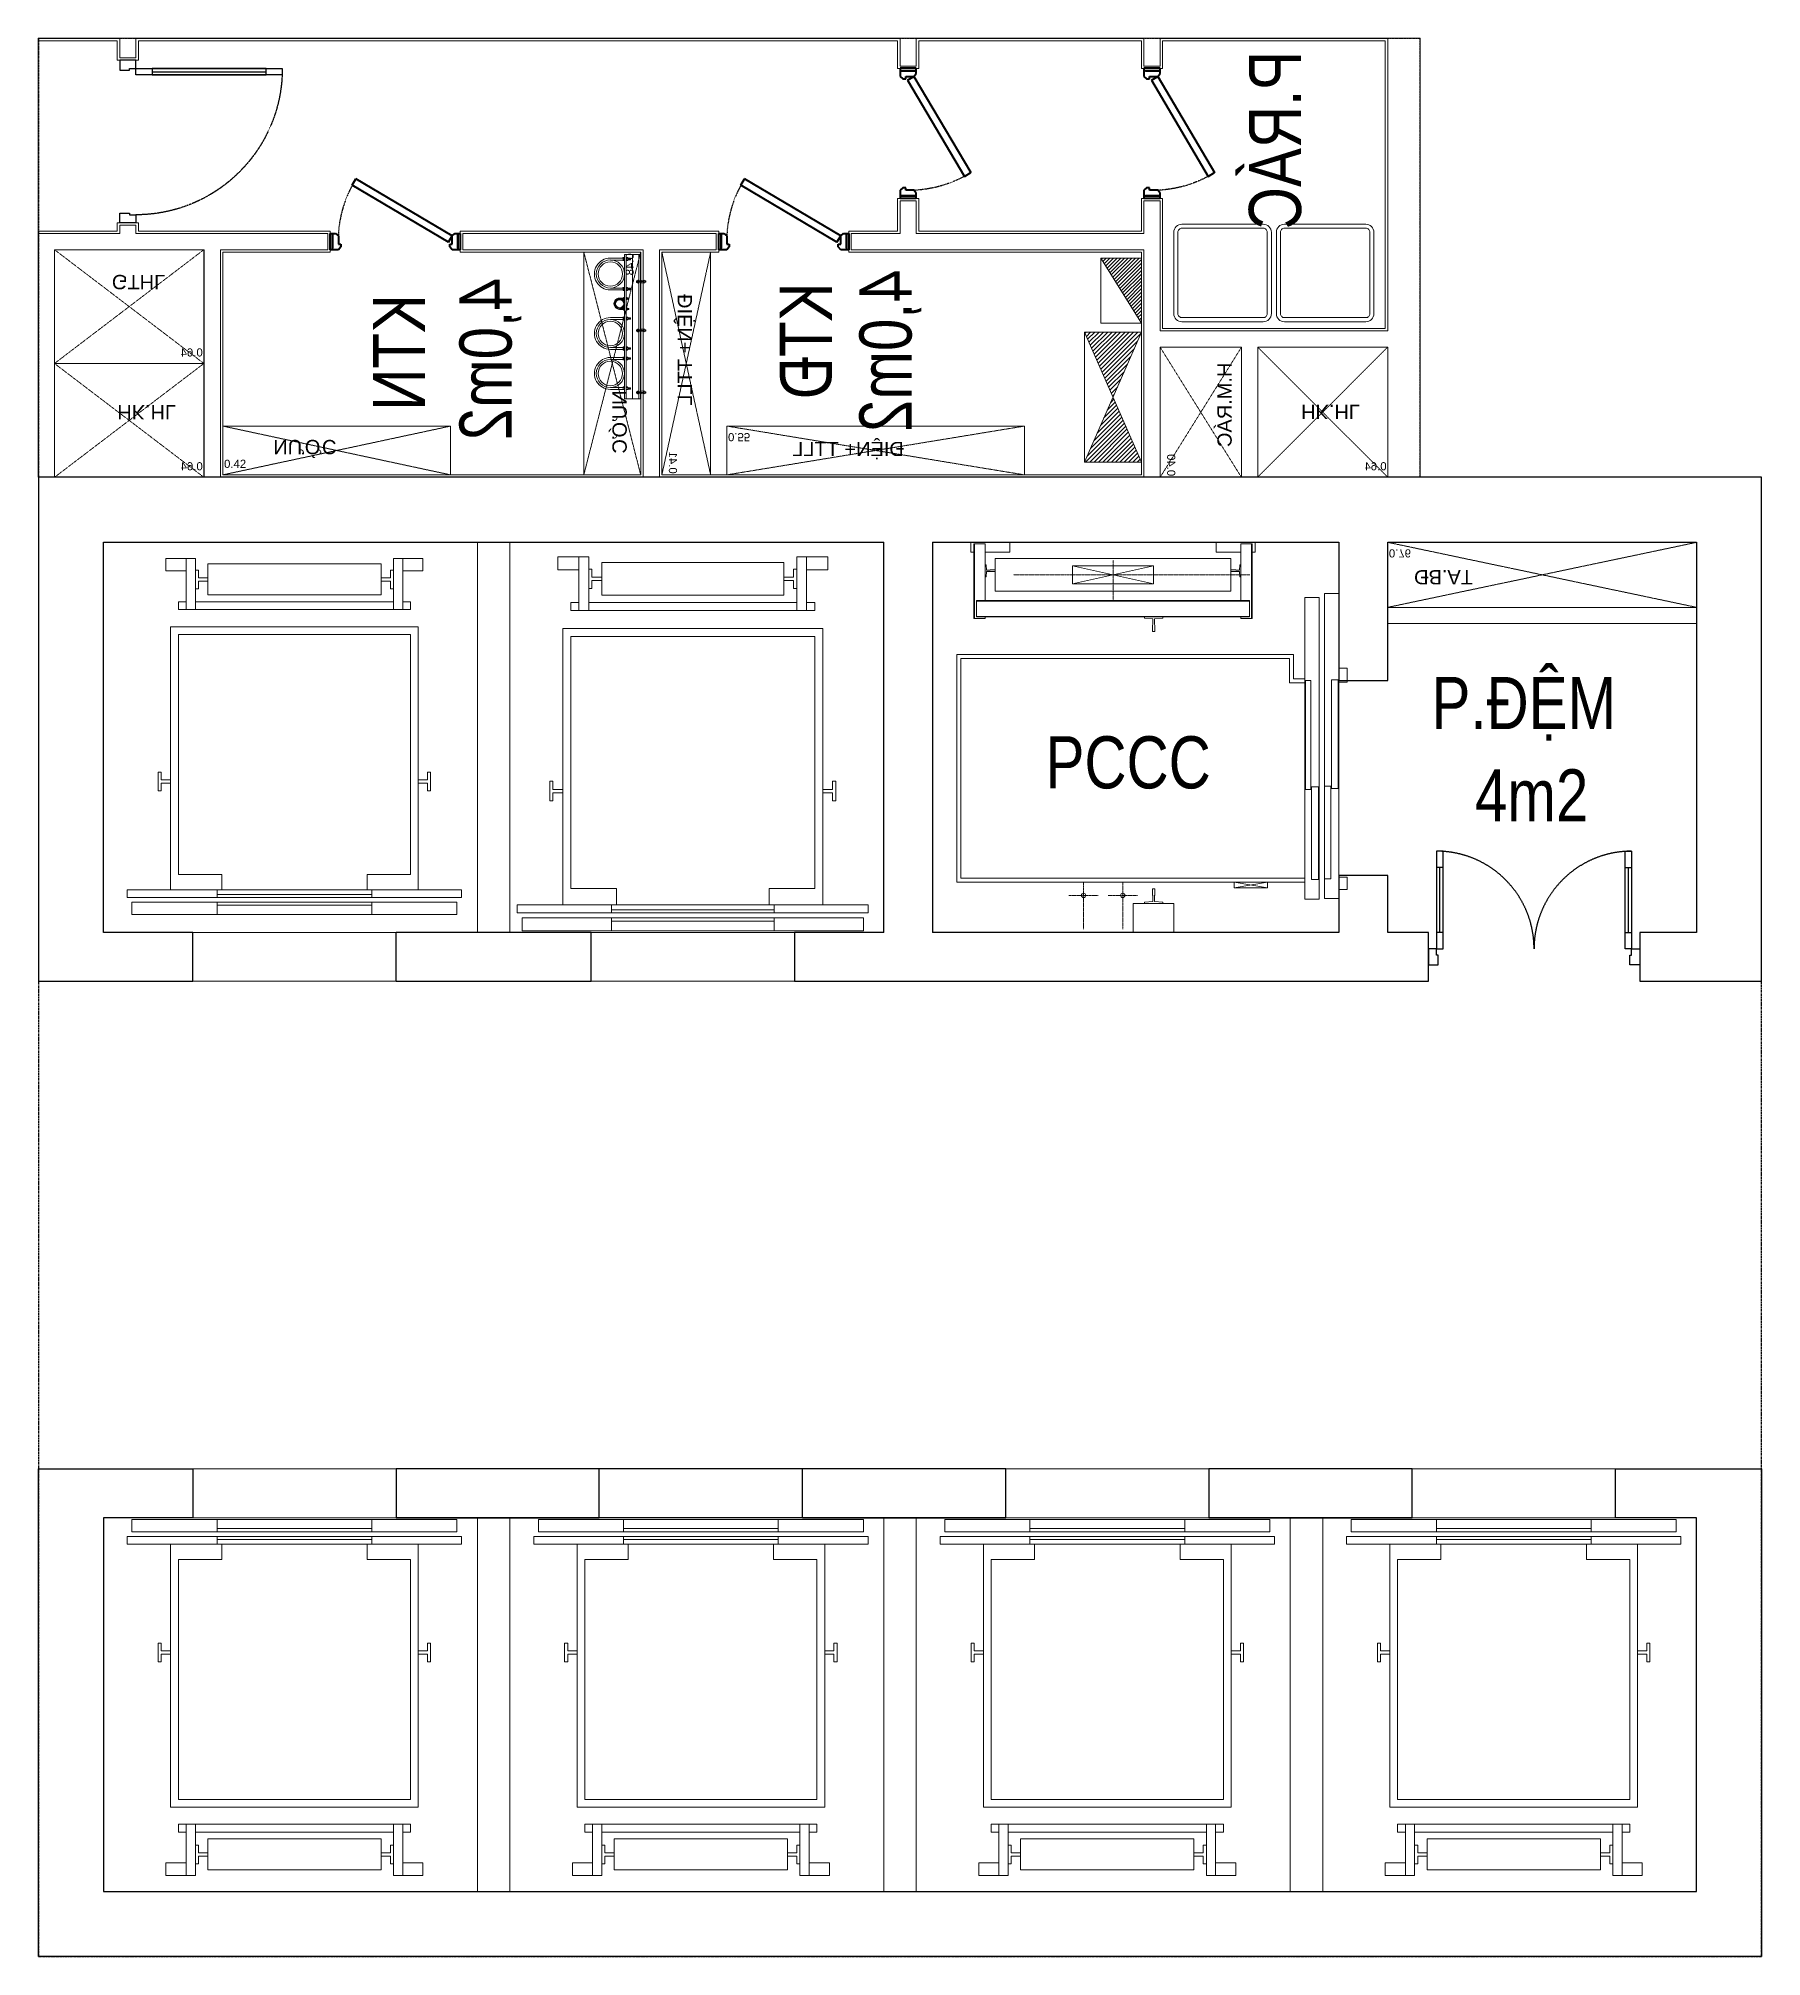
# Model space of a CAD drawing. Header units: millimetres. Extents: x 0 to 10600, y 0 to 11800.
import ezdxf
from ezdxf.enums import TextEntityAlignment as Align
from ezdxf.xclip import XClip

# ---------------------------------------------------------------- set-up
doc = ezdxf.new("R2010")
doc.units = ezdxf.units.MM
doc.header["$XCLIPFRAME"] = 2
for name, pattern in [('250602-MB CO CAU CĂN HO X1-3A-1$0$Xr_truc thang N3 tang dien hinh$0$T-Can ho$0$HIDDEN3', [0.2, 0.1, -0.1]), ('HIDDEN', [9.525, 6.35, -3.175]), ('HIDDEN3', [0.2, 0.1, -0.1]), ('Xr_truc thang N3 tang dien hinh$0$T-Can ho$0$HIDDEN3', [0.2, 0.1, -0.1]), ('XREF MB$0$HIDDEN', [0.375, 0.25, -0.125]), ('Xref Y2-Y4 ME$0$Xref MB Y2.Y4$0$Xr_truc thang N3 tang dien hinh$0$T-Can ho$0$HIDDEN3', [0.2, 0.1, -0.1]), ('Xref.Trục tầng 1$0$CENTER2', [1.125, 0.75, -0.125, 0.125, -0.125])]:
    doc.linetypes.add(name, pattern=pattern)
doc.layers.get('0').update_dxf_attribs({"color": 231})
for name, color, linetype in [('A-CONC', 2, 'Continuous'), ('A-DOOR', 142, 'Continuous'), ('MDI-BAO-TM', 3, 'HIDDEN')]:
    doc.layers.add(name, color=color, linetype=linetype)
for name, color, linetype, lineweight in [('A-FNSH', 253, 'Continuous', 9), ('A-HIDD', 45, 'HIDDEN', 9), ('A-LITE', 9, 'Continuous', 9), ('A-TEXT', 255, 'Continuous', 25), ('A-Truc', 10, 'Xref.Trục tầng 1$0$CENTER2', 9), ('A-WALL', 1, 'Continuous', 13)]:
    doc.layers.add(name, color=color, linetype=linetype, lineweight=lineweight)
doc.styles.add('250602-MB CO CAU CĂN HO X1-3A-1$0$Xr_truc thang N3 tang dien hinh$0$T-Can ho$0$Arial', font='arial.ttf')
doc.styles.add('MDI_Chu Thuong', font='arial.ttf', dxfattribs={"width": 0.8})
doc.styles.add('Xr_truc thang N3 tang dien hinh$0$T-Can ho$0$Arial', font='arial.ttf')
doc.styles.add('Xref Y2-Y4 ME$0$Xref MB Y2.Y4$0$Xr_truc thang N3 tang dien hinh$0$T-Can ho$0$Arial', font='arial.ttf')

# ---------------------------------------------------------------- blocks, each defined once
blk = doc.blocks.new('x_loithangmay')
for p, q in [((-160, 500), (-110, 500)), ((-130, -500), (-130, 500)), ((-80, 500), (0, 500)), ((-60, -500), (-60, 500)), ((-160, -500), (-110, -500)), ((-80, -500), (0, -500))]:
    blk.add_line(p, q)
at = {"flags": 128}
for points in [[(-110, -1080), (-160, -1080), (-160, 1080), (-110, 1080)], [(-80, 1050), (0, 1050), (0, -1050), (-80, -1050)], [(-2220, 830), (-2300, 830), (-2300, 700), (-2220, 700)], [(-850, 860), (-800, 860), (-800, 880), (-920, 880), (-920, 860), (-870, 860), (-870, 800), (-850, 800)], [(-1970, 750), (-2020, 750), (-2020, 700), (-1970, 700)], [(-1970, 640), (-2020, 640), (-2020, -640), (-1970, -640), (-1970, 640), (-2300, 640), (-2300, 700), (-1970, 700)], [(-2155, 620), (-2105, 620), (-2105, 640), (-2225, 640), (-2225, 620), (-2175, 620), (-2175, 560), (-2155, 560)], [(-2065, 560), (-2265, 560), (-2265, -560), (-2065, -560)], [(-2155, -620), (-2105, -620), (-2105, -640), (-2225, -640), (-2225, -620), (-2175, -620), (-2175, -560), (-2155, -560)], [(-1970, -700), (-2020, -700), (-2020, -750), (-1970, -750), (-1970, -700), (-2300, -700), (-2300, -640), (-1970, -640)], [(-2220, -700), (-2300, -700), (-2300, -830), (-2220, -830)], [(-850, -860), (-800, -860), (-800, -880), (-920, -880), (-920, -860), (-870, -860), (-870, -800), (-850, -800)]]:
    blk.add_lwpolyline(points, close=True, dxfattribs=at)
for points in [[(-160, -800), (-1860, -800), (-1860, 800), (-160, 800)], [(-160, -470), (-260, -470), (-260, -750), (-1810, -750), (-1810, 750), (-260, 750), (-260, 470), (-160, 470)]]:
    blk.add_lwpolyline(points, dxfattribs=at)
blk = doc.blocks.new('THANG TÀNG DH_dwg_MB DH 5T TC 180$0$2_thang maycuon$0$Z$W__23185-2265523-MẶT BẰNG TẦNG 08-11')
at = {"flags": 128}
blk.add_lwpolyline([(57, -89), (-57, -89), (-57, -81), (-4.75, -78), (-4.75, -41.25), (-8, -38), (-8, 0), (8, 0), (8, -38), (4.75, -41.25), (4.75, -78), (57, -81)], close=True, dxfattribs=at)
blk = doc.blocks.new('THANG TÀNG DH_dwg_tm1400x2100mb-2265527-MẶT BẰNG TẦNG 08-11')
for p, q in [((1812, 2080), (1817, 2080)), ((710, 1945), (1210, 1835))]:
    blk.add_line(p, q)
at = {"flags": 128}
for points in [[(325, 2090), (85, 2090), (85, 2030), (103, 2030), (85, 2030), (85, 2090), (325, 2090), (325, 2030), (173, 2030)], [(103, 2080), (108, 2080), (108, 1622), (103, 1622), (103, 2080), (108, 2080), (110, 2080), (118, 2080), (171, 2080), (173, 2080)], [(173, 1732), (173, 2080), (171, 2080), (118, 2080), (110, 2080), (108, 2080)], [(1747, 2030), (1595, 2030), (1595, 2090), (1835, 2090), (1835, 2030), (1817, 2030), (1835, 2030), (1835, 2090), (1595, 2090)], [(1812, 1622), (1817, 1622), (1817, 2080), (1812, 2080), (1810, 2080), (1802, 2080), (1810, 2080), (1812, 2080), (1812, 1622), (1810, 1622), (1802, 1622), (1749, 1622), (1747, 1622), (1747, 1632)], [(1747, 1732), (1747, 2080), (1802, 2080), (1747, 2080)], [(1210, 1945), (1210, 1835), (710, 1835), (710, 1945), (1210, 1945), (710, 1835)], [(120, 1729), (120, 1732), (1800, 1732), (1800, 1729)], [(1800, 1634), (1800, 1638), (1800, 1641), (1800, 1650), (1800, 1713), (1800, 1722), (1800, 1725), (1800, 1729), (120, 1729), (120, 1725), (120, 1722), (120, 1713), (120, 1650), (120, 1641), (120, 1638), (120, 1634)], [(2139, 1750), (2229, 1750), (2229, -105), (2140, -105), (2140, 1750)], [(108, 1622), (110, 1622), (118, 1622), (171, 1622), (173, 1622), (173, 1632)], [(2140, 0), (0, 0), (0, 1400), (2070, 1400), (2070, 1250), (2140, 1250)], [(2140, 25), (25, 25), (25, 1375), (2045, 1375), (2045, 1225), (2140, 1225)], [(2260, 590), (2300, 590), (2300, 20), (2260, 20)], [(2350, -25), (2350, -45), (2400, -45), (2400, 30), (2350, 30)], [(1705, -35), (1910, 0), (1910, -35), (1705, -35), (1705, 0), (1910, -35)], [(1085, -310), (1085, -132), (1335, -132), (1335, -310)]]:
    blk.add_lwpolyline(points, dxfattribs=at)
for points in [[(108, 2076), (108, 2075)], [(182, 1919), (180, 1952), (173, 1952), (173, 1878), (180, 1878), (182, 1911), (204, 1911), (205, 1910), (235, 1910), (235, 1920), (205, 1920), (204, 1919)], [(1685, 1790), (235, 1790), (235, 1990), (1685, 1990)], [(1738, 1919), (1740, 1952), (1747, 1952), (1747, 1878), (1740, 1878), (1738, 1911), (1716, 1911), (1715, 1910), (1685, 1910), (1685, 1920), (1715, 1920), (1716, 1919)], [(2350, 1775), (2350, -100), (2260, -100), (2260, 1775)], [(1800, 1632), (120, 1632), (120, 1634), (1800, 1634)], [(1153, 1632), (1267, 1632), (1267, 1624), (1215, 1620), (1215, 1584), (1218, 1580), (1218, 1542), (1202, 1542), (1202, 1580), (1205, 1584), (1205, 1620), (1153, 1624)], [(2400, 1315), (2400, 1230), (2350, 1230), (2350, 1315)], [(2145, 570), (2145, 1240), (2177, 1240), (2177, 570)], [(2345, 1245), (2345, 575), (2305, 575), (2305, 1245)], [(2224, 585), (2224, 15), (2182, 15), (2182, 585)]]:
    blk.add_lwpolyline(points, close=True, dxfattribs=at)
for centre in [(779, -82), (1020, -82)]:
    blk.add_circle(centre, 13)
at = {"layer": 'A-Truc'}
for p, q in [((347, 1890), (1801, 1890)), ((960, 1980), (960, 1730)), ((779, 0), (779, -290)), ((1020, 0), (1020, -290)), ((869, -82), (689, -82)), ((1110, -82), (930, -82))]:
    blk.add_line(p, q, dxfattribs=at)
at = {"zscale": -1}
blk.add_blockref('THANG TÀNG DH_dwg_MB DH 5T TC 180$0$2_thang maycuon$0$Z$W__23185-2265523-MẶT BẰNG TẦNG 08-11', (1210, -42), dxfattribs=at)
blk = doc.blocks.new('*U22')
blk.add_lwpolyline([(0, 0), (0, 400), (1900, 400), (1900, 0)], close=True)
at = {"linetype": 'Xr_truc thang N3 tang dien hinh$0$T-Can ho$0$HIDDEN3'}
for points in [[(0, 0), (1900, 400)], [(0, 400), (1900, 0)]]:
    blk.add_lwpolyline(points, dxfattribs=at)
at = {"style": 'Xr_truc thang N3 tang dien hinh$0$T-Can ho$0$Arial'}
blk.add_text('0.76', height=50, dxfattribs=at).set_placement((7, 43))
blk.add_attdef('--', text='', height=88, dxfattribs=at).set_placement((127, 190), align=Align.MIDDLE_CENTER)
blk = doc.blocks.new('*U20')
for p, q in [((-500, -90), (-500, -50)), ((-100, -70), (-500, -70)), ((-100, -90), (-100, -50)), ((-500, -1210), (-500, -1250)), ((-100, -1230), (-500, -1230)), ((-100, -1210), (-100, -1250))]:
    blk.add_line(p, q)
for points in [[(100, 0), (100, -60), (40, -60), (40, -50), (0, -50), (0, 0)], [(0, -50), (0, -90), (-600, -90), (-600, -50)], [(0, -1250), (0, -1210), (-600, -1210), (-600, -1250)], [(100, -1300), (100, -1240), (40, -1240), (40, -1250), (0, -1250), (0, -1300)]]:
    blk.add_lwpolyline(points, close=True)
at = {"linetype": 'HIDDEN', "ltscale": 1000}
for centre, start, end in [((0, -50), 180, 270), ((0, -1250), 90, 180)]:
    blk.add_arc(centre, 600, start, end, dxfattribs=at)
blk = doc.blocks.new('*U18')
blk.add_lwpolyline([(0, 0), (0, 700), (919, 700), (919, 0)], close=True)
at = {"linetype": 'Xr_truc thang N3 tang dien hinh$0$T-Can ho$0$HIDDEN3'}
for points in [[(0, 0), (919, 700)], [(0, 700), (919, 0)]]:
    blk.add_lwpolyline(points, dxfattribs=at)
at = {"style": 'Xr_truc thang N3 tang dien hinh$0$T-Can ho$0$Arial'}
blk.add_text('0.64', height=50, dxfattribs=at).set_placement((7, 43))
blk.add_attdef('--', text='', height=88, dxfattribs=at).set_placement((127, 190), align=Align.MIDDLE_CENTER)
blk = doc.blocks.new('*U16')
blk.add_lwpolyline([(0, 0), (0, 700), (919, 700), (919, 0)], close=True)
at = {"linetype": '250602-MB CO CAU CĂN HO X1-3A-1$0$Xr_truc thang N3 tang dien hinh$0$T-Can ho$0$HIDDEN3'}
for points in [[(0, 0), (919, 700)], [(0, 700), (919, 0)]]:
    blk.add_lwpolyline(points, dxfattribs=at)
at = {"style": '250602-MB CO CAU CĂN HO X1-3A-1$0$Xr_truc thang N3 tang dien hinh$0$T-Can ho$0$Arial'}
blk.add_text('0.64', height=50, dxfattribs=at).set_placement((7, 43))
blk.add_attdef('--', text='', height=88, dxfattribs=at).set_placement((127, 190), align=Align.MIDDLE_CENTER)
blk = doc.blocks.new('*U28')
blk.add_lwpolyline([(0, 0), (0, 350), (1370, 350), (1370, 0)], close=True)
at = {"linetype": 'Xref Y2-Y4 ME$0$Xref MB Y2.Y4$0$Xr_truc thang N3 tang dien hinh$0$T-Can ho$0$HIDDEN3'}
for points in [[(0, 0), (1370, 350)], [(0, 350), (1370, 0)]]:
    blk.add_lwpolyline(points, dxfattribs=at)
at = {"style": 'Xref Y2-Y4 ME$0$Xref MB Y2.Y4$0$Xr_truc thang N3 tang dien hinh$0$T-Can ho$0$Arial'}
blk.add_text('0.48', height=50, dxfattribs=at).set_placement((7, 43))
blk.add_attdef('--', text='', height=88, dxfattribs=at).set_placement((127, 190), align=Align.MIDDLE_CENTER)
blk = doc.blocks.new('THANG TÀNG DH duplex_dwg_DSDS-2265553-MẶT BẰNG TẦNG 21-23-25-27-29-31-33-35')
at = {"layer": 'A-FNSH', "color": 2}
for p, q in [((-149174703, -83067497), (-149174712, -83067497)), ((-149174670, -83068341), (-149174670, -83067453)), ((-149174665, -83067488), (-149174668, -83067488)), ((-149174665, -83067497), (-149174668, -83067497)), ((-149174663, -83067488), (-149174658, -83067488)), ((-149174656, -83067495), (-149174656, -83067489)), ((-149174631, -83068341), (-149174631, -83067453)), ((-149174618, -83067516), (-149174617, -83067512)), ((-149174617, -83067521), (-149174615, -83067512)), ((-149174616, -83067521), (-149174614, -83067512)), ((-149174615, -83067521), (-149174613, -83067512)), ((-149174614, -83067521), (-149174612, -83067512)), ((-149174613, -83067521), (-149174611, -83067512)), ((-149174612, -83067521), (-149174610, -83067512)), ((-149174611, -83067521), (-149174609, -83067512)), ((-149174610, -83067521), (-149174608, -83067512)), ((-149174609, -83067521), (-149174608, -83067512)), ((-149174608, -83067521), (-149174607, -83067512)), ((-149174607, -83067521), (-149174606, -83067512)), ((-149174606, -83067521), (-149174605, -83067512)), ((-149174606, -83067521), (-149174604, -83067512)), ((-149174605, -83067521), (-149174603, -83067512)), ((-149174604, -83067521), (-149174602, -83067512)), ((-149174603, -83067521), (-149174602, -83067515)), ((-149174600, -83067511), (-149174595, -83067511)), ((-149174593, -83068341), (-149174593, -83067453)), ((-149174495, -83067511), (-149174582, -83067511)), ((-149174574, -83067511), (-149174580, -83067511)), ((-149174602, -83067521), (-149174618, -83067521)), ((-149174602, -83067521), (-149174602, -83067520)), ((-149174600, -83067522), (-149174595, -83067522)), ((-149174600, -83067526), (-149174595, -83067526)), ((-149174595, -83067527), (-149174593, -83067527)), ((-149174495, -83067522), (-149174582, -83067522)), ((-149174580, -83067527), (-149174582, -83067527)), ((-149174574, -83067522), (-149174580, -83067522)), ((-149174574, -83067526), (-149174580, -83067526)), ((-149174618, -83067701), (-149174617, -83067696)), ((-149174602, -83067706), (-149174618, -83067706)), ((-149174617, -83067706), (-149174615, -83067696)), ((-149174616, -83067706), (-149174614, -83067696)), ((-149174615, -83067706), (-149174613, -83067696)), ((-149174614, -83067706), (-149174612, -83067696)), ((-149174613, -83067706), (-149174611, -83067696)), ((-149174612, -83067706), (-149174610, -83067696)), ((-149174611, -83067706), (-149174609, -83067696)), ((-149174610, -83067706), (-149174608, -83067696)), ((-149174609, -83067706), (-149174608, -83067696)), ((-149174608, -83067706), (-149174607, -83067696)), ((-149174607, -83067706), (-149174606, -83067696)), ((-149174606, -83067706), (-149174605, -83067696)), ((-149174606, -83067706), (-149174604, -83067696)), ((-149174605, -83067706), (-149174603, -83067696)), ((-149174604, -83067706), (-149174602, -83067696)), ((-149174603, -83067706), (-149174602, -83067700)), ((-149174602, -83067706), (-149174602, -83067705)), ((-149174600, -83067692), (-149174595, -83067692)), ((-149174600, -83067696), (-149174595, -83067696)), ((-149174600, -83067707), (-149174595, -83067707)), ((-149174600, -83067710), (-149174595, -83067710)), ((-149174495, -83067695), (-149174582, -83067695)), ((-149174495, -83067707), (-149174582, -83067707)), ((-149174574, -83067692), (-149174580, -83067692)), ((-149174574, -83067696), (-149174580, -83067696)), ((-149174574, -83067707), (-149174580, -83067707)), ((-149174574, -83067710), (-149174580, -83067710)), ((-149174665, -83067869), (-149174668, -83067869)), ((-149174663, -83067869), (-149174658, -83067869)), ((-149174618, -83067762), (-149174617, -83067758)), ((-149174602, -83067767), (-149174618, -83067767)), ((-149174617, -83067767), (-149174615, -83067758)), ((-149174616, -83067767), (-149174614, -83067758)), ((-149174615, -83067767), (-149174613, -83067758)), ((-149174614, -83067767), (-149174612, -83067758)), ((-149174613, -83067767), (-149174611, -83067758)), ((-149174612, -83067767), (-149174610, -83067758)), ((-149174611, -83067767), (-149174609, -83067758)), ((-149174610, -83067767), (-149174608, -83067758)), ((-149174609, -83067767), (-149174608, -83067758)), ((-149174608, -83067767), (-149174607, -83067758)), ((-149174607, -83067767), (-149174606, -83067758)), ((-149174606, -83067767), (-149174605, -83067758)), ((-149174606, -83067767), (-149174604, -83067758)), ((-149174605, -83067767), (-149174603, -83067758)), ((-149174604, -83067767), (-149174602, -83067758)), ((-149174603, -83067767), (-149174602, -83067762)), ((-149174602, -83067767), (-149174602, -83067767)), ((-149174600, -83067753), (-149174595, -83067753)), ((-149174600, -83067757), (-149174595, -83067757)), ((-149174600, -83067768), (-149174595, -83067768)), ((-149174600, -83067772), (-149174595, -83067772)), ((-149174495, -83067757), (-149174582, -83067757)), ((-149174495, -83067768), (-149174582, -83067768)), ((-149174574, -83067753), (-149174580, -83067753)), ((-149174574, -83067757), (-149174580, -83067757)), ((-149174574, -83067768), (-149174580, -83067768)), ((-149174574, -83067772), (-149174580, -83067772)), ((-149174703, -83067878), (-149174712, -83067878)), ((-149174665, -83067878), (-149174668, -83067878)), ((-149174656, -83067877), (-149174656, -83067871)), ((-149174618, -83067947), (-149174617, -83067943)), ((-149174602, -83067952), (-149174618, -83067952)), ((-149174617, -83067952), (-149174615, -83067943)), ((-149174616, -83067952), (-149174614, -83067943)), ((-149174615, -83067952), (-149174613, -83067943)), ((-149174614, -83067952), (-149174612, -83067943)), ((-149174613, -83067952), (-149174611, -83067943)), ((-149174612, -83067952), (-149174610, -83067943)), ((-149174611, -83067952), (-149174609, -83067943)), ((-149174610, -83067952), (-149174608, -83067943)), ((-149174609, -83067952), (-149174608, -83067943)), ((-149174608, -83067952), (-149174607, -83067943)), ((-149174607, -83067952), (-149174606, -83067943)), ((-149174606, -83067952), (-149174605, -83067943)), ((-149174606, -83067952), (-149174604, -83067943)), ((-149174605, -83067952), (-149174603, -83067943)), ((-149174604, -83067952), (-149174602, -83067943)), ((-149174603, -83067952), (-149174602, -83067946)), ((-149174602, -83067952), (-149174602, -83067951)), ((-149174600, -83067938), (-149174595, -83067938)), ((-149174600, -83067942), (-149174595, -83067942)), ((-149174600, -83067953), (-149174595, -83067953)), ((-149174600, -83067956), (-149174595, -83067956)), ((-149174495, -83067941), (-149174582, -83067941)), ((-149174495, -83067953), (-149174582, -83067953)), ((-149174574, -83067938), (-149174580, -83067938)), ((-149174574, -83067942), (-149174580, -83067942)), ((-149174574, -83067953), (-149174580, -83067953)), ((-149174574, -83067956), (-149174580, -83067956)), ((-149174599, -83068002), (-149174609, -83068002)), ((-149174609, -83068002), (-149174608, -83068008)), ((-149174609, -83068006), (-149174609, -83068008)), ((-149174599, -83068067), (-149174609, -83068067)), ((-149174609, -83068067), (-149174608, -83068073)), ((-149174609, -83068071), (-149174609, -83068073)), ((-149174608, -83068002), (-149174607, -83068008)), ((-149174608, -83068002), (-149174606, -83068008)), ((-149174608, -83068067), (-149174607, -83068073)), ((-149174608, -83068067), (-149174606, -83068073)), ((-149174607, -83068002), (-149174606, -83068008)), ((-149174607, -83068067), (-149174606, -83068073)), ((-149174606, -83068002), (-149174605, -83068008)), ((-149174606, -83068002), (-149174605, -83068008)), ((-149174606, -83068067), (-149174605, -83068073)), ((-149174606, -83068067), (-149174605, -83068073)), ((-149174605, -83068002), (-149174604, -83068008)), ((-149174605, -83068002), (-149174603, -83068008)), ((-149174605, -83068067), (-149174604, -83068073)), ((-149174605, -83068067), (-149174603, -83068073)), ((-149174604, -83068002), (-149174603, -83068008)), ((-149174604, -83068067), (-149174603, -83068073)), ((-149174603, -83068002), (-149174602, -83068008)), ((-149174603, -83068002), (-149174602, -83068008)), ((-149174603, -83068067), (-149174602, -83068073)), ((-149174603, -83068067), (-149174602, -83068073)), ((-149174602, -83068002), (-149174601, -83068008)), ((-149174602, -83068067), (-149174601, -83068073)), ((-149174601, -83068002), (-149174600, -83068008)), ((-149174601, -83068002), (-149174600, -83068008)), ((-149174601, -83068067), (-149174600, -83068073)), ((-149174601, -83068067), (-149174600, -83068073)), ((-149174600, -83068002), (-149174599, -83068008)), ((-149174600, -83068002), (-149174599, -83068006)), ((-149174600, -83068067), (-149174599, -83068073)), ((-149174600, -83068067), (-149174599, -83068071)), ((-149174599, -83068002), (-149174599, -83068003)), ((-149174599, -83068067), (-149174599, -83068068)), ((-149174598, -83067999), (-149174594, -83067999)), ((-149174598, -83068002), (-149174594, -83068002)), ((-149174598, -83068009), (-149174594, -83068009)), ((-149174598, -83068012), (-149174594, -83068012)), ((-149174598, -83068064), (-149174594, -83068064)), ((-149174598, -83068067), (-149174594, -83068067)), ((-149174598, -83068074), (-149174594, -83068074)), ((-149174598, -83068077), (-149174594, -83068077)), ((-149174577, -83067999), (-149174580, -83067999)), ((-149174577, -83068002), (-149174580, -83068002)), ((-149174577, -83068009), (-149174580, -83068009)), ((-149174577, -83068012), (-149174580, -83068012)), ((-149174577, -83068064), (-149174580, -83068064)), ((-149174577, -83068067), (-149174580, -83068067)), ((-149174577, -83068074), (-149174580, -83068074)), ((-149174577, -83068077), (-149174580, -83068077)), ((-149174703, -83068178), (-149174712, -83068178)), ((-149174665, -83068169), (-149174668, -83068169)), ((-149174665, -83068178), (-149174668, -83068178)), ((-149174656, -83068177), (-149174656, -83068171)), ((-149174602, -83068124), (-149174618, -83068124)), ((-149174618, -83068129), (-149174617, -83068133)), ((-149174617, -83068124), (-149174615, -83068133)), ((-149174616, -83068124), (-149174614, -83068133)), ((-149174615, -83068124), (-149174613, -83068133)), ((-149174614, -83068124), (-149174612, -83068133)), ((-149174613, -83068124), (-149174611, -83068133)), ((-149174612, -83068124), (-149174610, -83068133)), ((-149174611, -83068124), (-149174609, -83068133)), ((-149174610, -83068124), (-149174608, -83068133)), ((-149174609, -83068124), (-149174608, -83068133)), ((-149174608, -83068124), (-149174607, -83068133)), ((-149174607, -83068124), (-149174606, -83068133)), ((-149174606, -83068124), (-149174605, -83068133)), ((-149174606, -83068124), (-149174604, -83068133)), ((-149174605, -83068124), (-149174603, -83068133)), ((-149174604, -83068124), (-149174602, -83068133)), ((-149174603, -83068124), (-149174602, -83068130)), ((-149174602, -83068124), (-149174602, -83068125)), ((-149174600, -83068119), (-149174595, -83068119)), ((-149174600, -83068123), (-149174595, -83068123)), ((-149174600, -83068134), (-149174595, -83068134)), ((-149174600, -83068138), (-149174595, -83068138)), ((-149174495, -83068123), (-149174582, -83068123)), ((-149174495, -83068134), (-149174582, -83068134)), ((-149174574, -83068119), (-149174580, -83068119)), ((-149174574, -83068123), (-149174580, -83068123)), ((-149174574, -83068134), (-149174580, -83068134)), ((-149174574, -83068138), (-149174580, -83068138)), ((-149174602, -83068308), (-149174618, -83068308)), ((-149174618, -83068313), (-149174617, -83068318)), ((-149174617, -83068308), (-149174615, -83068318)), ((-149174616, -83068308), (-149174614, -83068318)), ((-149174615, -83068308), (-149174613, -83068318)), ((-149174614, -83068308), (-149174612, -83068318)), ((-149174613, -83068308), (-149174611, -83068318)), ((-149174612, -83068308), (-149174610, -83068318)), ((-149174611, -83068308), (-149174609, -83068318)), ((-149174610, -83068308), (-149174608, -83068318)), ((-149174609, -83068308), (-149174608, -83068318)), ((-149174608, -83068308), (-149174607, -83068318)), ((-149174607, -83068308), (-149174606, -83068318)), ((-149174606, -83068308), (-149174605, -83068318)), ((-149174606, -83068308), (-149174604, -83068318)), ((-149174605, -83068308), (-149174603, -83068318)), ((-149174604, -83068308), (-149174602, -83068318)), ((-149174603, -83068308), (-149174602, -83068314)), ((-149174602, -83068308), (-149174602, -83068309)), ((-149174600, -83068304), (-149174595, -83068304)), ((-149174600, -83068307), (-149174595, -83068307)), ((-149174600, -83068319), (-149174595, -83068319)), ((-149174600, -83068322), (-149174595, -83068322)), ((-149174495, -83068307), (-149174582, -83068307)), ((-149174495, -83068319), (-149174582, -83068319)), ((-149174574, -83068304), (-149174580, -83068304)), ((-149174574, -83068307), (-149174580, -83068307)), ((-149174574, -83068319), (-149174580, -83068319)), ((-149174574, -83068322), (-149174580, -83068322))]:
    blk.add_line(p, q, dxfattribs=at)
at = {"layer": 'A-FNSH', "color": 50}
for p, q in [((-149174552, -83068003), (-149174582, -83068003)), ((-149174552, -83068008), (-149174582, -83068008)), ((-149174552, -83068068), (-149174576, -83068068)), ((-149174552, -83068073), (-149174576, -83068073))]:
    blk.add_line(p, q, dxfattribs=at)
at = {"layer": 'A-FNSH', "color": 2, "flags": 128}
for points in [[(-149174703, -83067488), (-149174712, -83067488), (-149174712, -83067497), (-149174714, -83067495), (-149174714, -83067489), (-149174712, -83067488)], [(-149174670, -83067498), (-149174703, -83067502), (-149174703, -83067495), (-149174670, -83067492), (-149174703, -83067490), (-149174703, -83067483), (-149174670, -83067487)], [(-149174670, -83067503), (-149174670, -83067481), (-149174668, -83067481), (-149174668, -83067503), (-149174670, -83067503)], [(-149174668, -83067501), (-149174664, -83067501), (-149174663, -83067499), (-149174663, -83067485), (-149174664, -83067484), (-149174668, -83067484)], [(-149174663, -83067497), (-149174658, -83067497), (-149174658, -83067488), (-149174656, -83067489), (-149174663, -83067489)], [(-149174658, -83067497), (-149174656, -83067495), (-149174663, -83067495)], [(-149174602, -83067512), (-149174618, -83067512), (-149174618, -83067521), (-149174616, -83067512)], [(-149174602, -83067509), (-149174602, -83067510), (-149174602, -83067523), (-149174602, -83067524)], [(-149174573, -83067509), (-149174573, -83067510), (-149174573, -83067523), (-149174573, -83067524)], [(-149174602, -83067696), (-149174618, -83067696), (-149174618, -83067706), (-149174616, -83067696)], [(-149174602, -83067693), (-149174602, -83067694), (-149174602, -83067708), (-149174602, -83067709)], [(-149174595, -83067691), (-149174595, -83067711), (-149174593, -83067711), (-149174593, -83067691), (-149174595, -83067691)], [(-149174580, -83067691), (-149174580, -83067711), (-149174582, -83067711), (-149174582, -83067691), (-149174580, -83067691)], [(-149174573, -83067693), (-149174573, -83067694), (-149174573, -83067708), (-149174573, -83067709)], [(-149174703, -83067870), (-149174712, -83067870), (-149174712, -83067878), (-149174714, -83067877), (-149174714, -83067871), (-149174712, -83067870)], [(-149174670, -83067879), (-149174703, -83067883), (-149174703, -83067877), (-149174670, -83067874), (-149174703, -83067871), (-149174703, -83067865), (-149174670, -83067868)], [(-149174670, -83067884), (-149174670, -83067863), (-149174668, -83067863), (-149174668, -83067884), (-149174670, -83067884)], [(-149174668, -83067882), (-149174664, -83067882), (-149174663, -83067881), (-149174663, -83067867), (-149174664, -83067865), (-149174668, -83067865)], [(-149174663, -83067878), (-149174658, -83067878), (-149174658, -83067869), (-149174656, -83067871), (-149174663, -83067871)], [(-149174602, -83067758), (-149174618, -83067758), (-149174618, -83067767), (-149174616, -83067758)], [(-149174602, -83067755), (-149174602, -83067756), (-149174602, -83067770), (-149174602, -83067770)], [(-149174595, -83067752), (-149174595, -83067773), (-149174593, -83067773), (-149174593, -83067752), (-149174595, -83067752)], [(-149174580, -83067752), (-149174580, -83067773), (-149174582, -83067773), (-149174582, -83067752), (-149174580, -83067752)], [(-149174573, -83067755), (-149174573, -83067756), (-149174573, -83067770), (-149174573, -83067770)], [(-149174658, -83067878), (-149174656, -83067877), (-149174663, -83067877)], [(-149174602, -83067943), (-149174618, -83067943), (-149174618, -83067952), (-149174616, -83067943)], [(-149174602, -83067939), (-149174602, -83067940), (-149174602, -83067954), (-149174602, -83067955)], [(-149174595, -83067937), (-149174595, -83067958), (-149174593, -83067958), (-149174593, -83067937), (-149174595, -83067937)], [(-149174580, -83067937), (-149174580, -83067958), (-149174582, -83067958), (-149174582, -83067937), (-149174580, -83067937)], [(-149174573, -83067939), (-149174573, -83067940), (-149174573, -83067954), (-149174573, -83067955)], [(-149174599, -83068008), (-149174609, -83068008), (-149174609, -83068002), (-149174608, -83068008)], [(-149174599, -83068073), (-149174609, -83068073), (-149174609, -83068067), (-149174608, -83068073)], [(-149174599, -83068011), (-149174599, -83068010), (-149174599, -83068001), (-149174599, -83068000)], [(-149174599, -83068076), (-149174599, -83068075), (-149174599, -83068066), (-149174599, -83068065)], [(-149174594, -83068012), (-149174594, -83067999), (-149174593, -83067999), (-149174593, -83068012), (-149174594, -83068012)], [(-149174594, -83068077), (-149174594, -83068064), (-149174593, -83068064), (-149174593, -83068077), (-149174594, -83068077)], [(-149174580, -83068012), (-149174580, -83067999), (-149174582, -83067999), (-149174582, -83068012), (-149174580, -83068012)], [(-149174580, -83068077), (-149174580, -83068064), (-149174582, -83068064), (-149174582, -83068077), (-149174580, -83068077)], [(-149174576, -83068011), (-149174576, -83068010), (-149174576, -83068001), (-149174576, -83068000)], [(-149174576, -83068076), (-149174576, -83068075), (-149174576, -83068066), (-149174576, -83068065)], [(-149174703, -83068170), (-149174712, -83068170), (-149174712, -83068178), (-149174714, -83068177), (-149174714, -83068171), (-149174712, -83068170)], [(-149174670, -83068179), (-149174703, -83068183), (-149174703, -83068177), (-149174670, -83068174), (-149174703, -83068171), (-149174703, -83068165), (-149174670, -83068168)], [(-149174670, -83068184), (-149174670, -83068163), (-149174668, -83068163), (-149174668, -83068184), (-149174670, -83068184)], [(-149174668, -83068182), (-149174664, -83068182), (-149174663, -83068181), (-149174663, -83068167), (-149174664, -83068165), (-149174668, -83068165)], [(-149174663, -83068178), (-149174658, -83068178), (-149174658, -83068169)], [(-149174663, -83068169), (-149174658, -83068169), (-149174656, -83068171), (-149174663, -83068171)], [(-149174658, -83068178), (-149174656, -83068177), (-149174663, -83068177)], [(-149174602, -83068133), (-149174618, -83068133), (-149174618, -83068124), (-149174616, -83068133)], [(-149174602, -83068136), (-149174602, -83068135), (-149174602, -83068121), (-149174602, -83068121)], [(-149174595, -83068139), (-149174595, -83068118), (-149174593, -83068118), (-149174593, -83068139), (-149174595, -83068139)], [(-149174580, -83068139), (-149174580, -83068118), (-149174582, -83068118), (-149174582, -83068139), (-149174580, -83068139)], [(-149174573, -83068136), (-149174573, -83068135), (-149174573, -83068121), (-149174573, -83068121)], [(-149174602, -83068318), (-149174618, -83068318), (-149174618, -83068308), (-149174616, -83068318)], [(-149174602, -83068321), (-149174602, -83068320), (-149174602, -83068306), (-149174602, -83068305)], [(-149174595, -83068323), (-149174595, -83068303), (-149174593, -83068303), (-149174593, -83068323), (-149174595, -83068323)], [(-149174580, -83068323), (-149174580, -83068303), (-149174582, -83068303), (-149174582, -83068323), (-149174580, -83068323)], [(-149174573, -83068321), (-149174573, -83068320), (-149174573, -83068306), (-149174573, -83068305)]]:
    blk.add_lwpolyline(points, dxfattribs=at)
blk.add_lwpolyline([(-149174681, -83067453), (-149174582, -83067453), (-149174582, -83068341), (-149174681, -83068341)], close=True, dxfattribs=at)
at = {"layer": 'A-FNSH', "color": 50}
for centre, radius in [((-149174495, -83067609), 75), ((-149174495, -83067855), 75), ((-149174552, -83068038), 30), ((-149174552, -83068038), 25), ((-149174495, -83068221), 75)]:
    blk.add_circle(centre, radius, dxfattribs=at)
at = {"layer": 'A-FNSH', "color": 2}
for centre, radius, start, end in [((-149174600, -83067510), 1.38, 179.9998, 269.9998), ((-149174600, -83067694), 1.38, 179.9998, 269.9998), ((-149174574, -83067693), 1.38, 359.9998, 89.9998), ((-149174574, -83067705), 1.38, 269.9998, 359.9998), ((-149174574, -83067755), 1.38, 359.9998, 89.9998), ((-149174574, -83067767), 1.38, 269.9998, 359.9998), ((-149174574, -83067770), 1.38, 359.9998, 89.9998), ((-149174600, -83067955), 1.38, 179.9998, 269.9998), ((-149174577, -83068001), 0.923, 270.0002, 0.0002), ((-149174574, -83068121), 1.38, 0.0002, 90.0002), ((-149174574, -83068133), 1.38, 270.0002, 0.0002), ((-149174600, -83068309), 1.38, 90.0002, 180.0002), ((-149174574, -83068309), 1.38, 0.0002, 90.0002), ((-149174574, -83068317), 1.38, 270.0002, 0.0002), ((-149174574, -83068321), 1.38, 270.0002, 0.0002)]:
    blk.add_arc(centre, radius, start, end, dxfattribs=at)
at = {"layer": 'A-FNSH', "color": 50}
blk.add_arc((-149174552, -83068038), 35, 269.9994, 90.0016, dxfattribs=at)
at = {"layer": 'A-FNSH', "color": 2}
for centre, major_axis, start_param, end_param in [((-149174665, -83067486), (0.27, 2.19), 3.484072, 6.183035), ((-149174669, -83067492), (-0.08, 6.23), 3.939182, 5.461207), ((-149174665, -83067499), (-0.06, 2.2), 3.334822, 6.033786), ((-149174600, -83067512), (0, 1.38), 6.283183, 7.85398), ((-149174574, -83067510), (0.979, 0.979), 3.926989, 5.497785), ((-149174574, -83067512), (0, 1.38), 4.712387, 6.283183), ((-149174495, -83067609), (-0.2, 98.1), 3.137133, 6.281271), ((-149174600, -83067521), (0.53, 1.28), 1.963493, 3.53429), ((-149174600, -83067523), (-1.38, 0), 4.712387, 6.283183), ((-149174600, -83067524), (-1.38, 0), 6.283183, 7.85398), ((-149174574, -83067521), (0, 1.38), 3.141591, 4.712387), ((-149174574, -83067523), (0, 1.38), 4.712387, 6.283183), ((-149174574, -83067524), (0.979, 0.979), 3.926989, 5.497785), ((-149174600, -83067693), (0, 1.38), 6.283183, 7.85398), ((-149174600, -83067697), (-1.38, 0), 4.712387, 6.283183), ((-149174600, -83067705), (-1.38, 0), 6.283183, 7.85398), ((-149174600, -83067708), (-1.38, 0), 4.712387, 6.283183), ((-149174600, -83067709), (0, 1.38), 1.570794, 3.141591), ((-149174574, -83067694), (0, 1.38), 3.141591, 4.712387), ((-149174574, -83067697), (0.53, 1.28), 5.105086, 6.675882), ((-149174574, -83067708), (0.979, 0.979), 5.497785, 7.068581), ((-149174574, -83067709), (0, 1.38), 3.141591, 4.712387), ((-149174665, -83067867), (0.61, 2.11), 3.644947, 6.343911), ((-149174669, -83067874), (-0.08, 6.23), 3.939182, 5.461207), ((-149174600, -83067755), (0.979, 0.979), 0.785396, 2.356192), ((-149174600, -83067756), (0, 1.38), 1.570794, 3.141591), ((-149174600, -83067758), (0, 1.38), 6.283183, 7.85398), ((-149174600, -83067767), (-1.38, 0), 6.283183, 7.85398), ((-149174600, -83067770), (0, 1.38), 6.283183, 7.85398), ((-149174600, -83067770), (0.53, 1.28), 1.963493, 3.53429), ((-149174574, -83067756), (0, 1.38), 3.141591, 4.712387), ((-149174574, -83067758), (0.53, 1.28), 5.105086, 6.675882), ((-149174574, -83067770), (0, 1.38), 3.141591, 4.712387), ((-149174495, -83067855), (-0.5, 98.1), 3.133989, 6.278127), ((-149174665, -83067880), (-0.06, 2.2), 3.334822, 6.033786), ((-149174600, -83067939), (0, 1.38), 6.283183, 7.85398), ((-149174600, -83067940), (0, 1.38), 1.570794, 3.141591), ((-149174600, -83067943), (-1.38, 0), 4.712387, 6.283183), ((-149174600, -83067951), (-1.38, 0), 6.283183, 7.85398), ((-149174600, -83067954), (0, 1.38), 6.283183, 7.85398), ((-149174574, -83067939), (0, 1.38), 4.712387, 6.283183), ((-149174574, -83067940), (0, 1.38), 3.141591, 4.712387), ((-149174574, -83067943), (0, 1.38), 4.712387, 6.283183), ((-149174574, -83067951), (0, 1.38), 3.141591, 4.712387), ((-149174574, -83067954), (0, 1.38), 4.712387, 6.283183), ((-149174574, -83067955), (0, 1.38), 3.141591, 4.712387), ((-149174598, -83068000), (-0.853, 0.353), 5.10509, 6.675886), ((-149174598, -83068001), (-0.853, 0.353), 0.392701, 1.963497), ((-149174598, -83068003), (0.653, 0.653), 0.7854, 2.356196), ((-149174598, -83068008), (0.853, 0.353), 2.748896, 4.319692), ((-149174598, -83068010), (0.353, 0.853), 0.392701, 1.963497), ((-149174598, -83068011), (0.814, 0.436), 2.650198, 4.220994), ((-149174598, -83068065), (-0.853, 0.353), 5.10509, 6.675886), ((-149174598, -83068066), (-0.853, 0.353), 0.392701, 1.963497), ((-149174598, -83068068), (0, 0.923), 0.000002, 1.570798), ((-149174598, -83068073), (0.653, 0.653), 2.356196, 3.926993), ((-149174598, -83068075), (0.353, 0.853), 0.392701, 1.963497), ((-149174598, -83068076), (0.785, 0.485), 2.58802, 4.158817), ((-149174577, -83068000), (0.485, 0.785), 5.265965, 6.836762), ((-149174577, -83068003), (-0.353, 0.853), 4.319692, 5.890488), ((-149174577, -83068008), (0.353, 0.853), 3.534294, 5.10509), ((-149174577, -83068010), (0.568, 0.728), 5.3753, 6.946096), ((-149174577, -83068011), (0.653, 0.653), 3.926993, 5.497789), ((-149174577, -83068065), (-0.353, 0.853), 4.319692, 5.890488), ((-149174577, -83068066), (0.653, 0.653), 3.926993, 5.497789), ((-149174577, -83068068), (-0.653, 0.653), 3.926993, 5.497789), ((-149174577, -83068073), (0.353, 0.853), 3.534294, 5.10509), ((-149174577, -83068075), (-0.353, 0.853), 4.319692, 5.890488), ((-149174577, -83068076), (0.853, 0.353), 4.319692, 5.890488), ((-149174665, -83068167), (0.27, 2.19), 3.484072, 6.183035), ((-149174669, -83068174), (-0.08, 6.23), 3.939182, 5.461207), ((-149174665, -83068180), (0.27, 2.19), 3.484072, 6.183035), ((-149174600, -83068121), (-0.53, 1.28), 5.890488, 7.461285), ((-149174600, -83068121), (0, 1.38), 1.570798, 3.141595), ((-149174600, -83068124), (-1.28, 0.53), 5.10509, 6.675886), ((-149174600, -83068133), (1.38, 0), 3.141595, 4.712391), ((-149174600, -83068135), (-0.53, 1.28), 5.890488, 7.461285), ((-149174600, -83068136), (0, 1.38), 1.570798, 3.141595), ((-149174574, -83068121), (0, 1.38), 3.141595, 4.712391), ((-149174574, -83068124), (0, 1.38), 4.712391, 6.283187), ((-149174574, -83068135), (0.53, 1.28), 5.10509, 6.675886), ((-149174574, -83068136), (0, 1.38), 3.141595, 4.712391), ((-149174495, -83068221), (0.5, 98.1), 3.146611, 6.290749), ((-149174600, -83068305), (0.73, 1.18), 0.553576, 2.124373), ((-149174600, -83068306), (0, 1.38), 1.570798, 3.141595), ((-149174600, -83068317), (0, 1.38), 1.570798, 3.141595), ((-149174600, -83068320), (-0.53, 1.28), 5.890488, 7.461285), ((-149174600, -83068321), (0, 1.38), 1.570798, 3.141595), ((-149174574, -83068305), (0, 1.38), 4.712391, 6.283187), ((-149174574, -83068306), (-0.53, 1.28), 2.748896, 4.319692), ((-149174574, -83068320), (0, 1.38), 4.712391, 6.283187)]:
    blk.add_ellipse(centre, major_axis=major_axis, ratio=1, start_param=start_param, end_param=end_param, dxfattribs=at)
for centre, major_axis in [((-149174495, -83067609), (0, 86.5)), ((-149174495, -83067609), (0, 75)), ((-149174495, -83067855), (0, 86.5)), ((-149174495, -83067855), (0, 75)), ((-149174552, -83068038), (0.3, 25)), ((-149174495, -83068221), (0, 86.5)), ((-149174495, -83068221), (0, 75))]:
    blk.add_ellipse(centre, major_axis=major_axis, ratio=1, dxfattribs=at)
blk = doc.blocks.new('*U25')
blk.add_lwpolyline([(0, 0), (0, 300), (1400, 300), (1400, 0)], close=True)
at = {"linetype": 'Xref Y2-Y4 ME$0$Xref MB Y2.Y4$0$Xr_truc thang N3 tang dien hinh$0$T-Can ho$0$HIDDEN3'}
for points in [[(0, 0), (1400, 300)], [(0, 300), (1400, 0)]]:
    blk.add_lwpolyline(points, dxfattribs=at)
at = {"style": 'Xref Y2-Y4 ME$0$Xref MB Y2.Y4$0$Xr_truc thang N3 tang dien hinh$0$T-Can ho$0$Arial'}
blk.add_text('0.42', height=50, dxfattribs=at).set_placement((7, 43))
blk.add_attdef('--', text='', height=88, dxfattribs=at).set_placement((127, 190), align=Align.MIDDLE_CENTER)
blk = doc.blocks.new('TUCC')
at = {"layer": 'A-FNSH'}
h = blk.add_hatch(dxfattribs=at)
h.set_pattern_fill('ANSI31', color=8, scale=5, angle=90)
h.set_pattern_definition([(135, (159303.51, -210150.06), (-11.2253, -11.2253), [])])
h.paths.add_polyline_path([(159304, -210150), (159054, -210550), (159304, -210550)])
for p, q in [((159054, -210550), (159054, -210150)), ((159054, -210550), (159304, -210150)), ((159054, -210150), (159304, -210150)), ((159304, -210150), (159304, -210550)), ((159304, -210550), (159054, -210550))]:
    blk.add_line(p, q, dxfattribs=at)
blk = doc.blocks.new('*X12')
at = {"color": 0}
for p, q in [((32025, 38840), (32032, 38847)), ((32025, 38813), (32051, 38839)), ((32025, 38787), (32069, 38831)), ((32025, 38760), (32087, 38823)), ((32567, 38613), (32788, 38834)), ((32586, 38605), (32825, 38844)), ((32025, 38734), (32106, 38815)), ((32025, 38707), (32124, 38807)), ((32025, 38681), (32143, 38798)), ((32025, 38654), (32161, 38790)), ((32025, 38628), (32180, 38782)), ((32025, 38601), (32198, 38774)), ((32025, 38575), (32217, 38766)), ((32025, 38548), (32235, 38758)), ((32025, 38522), (32253, 38750)), ((32034, 38504), (32272, 38742)), ((32081, 38524), (32290, 38734)), ((32128, 38545), (32309, 38726)), ((32175, 38566), (32327, 38718)), ((32222, 38586), (32346, 38710)), ((32456, 38661), (32505, 38710)), ((32475, 38653), (32552, 38731)), ((32493, 38645), (32600, 38751)), ((32512, 38637), (32647, 38772)), ((32530, 38629), (32694, 38793)), ((32549, 38621), (32741, 38813)), ((32604, 38597), (32825, 38818)), ((32622, 38589), (32825, 38791)), ((32641, 38581), (32825, 38765)), ((32659, 38572), (32825, 38738)), ((32678, 38564), (32825, 38712)), ((32270, 38607), (32364, 38702)), ((32317, 38628), (32383, 38694)), ((32364, 38648), (32401, 38685)), ((32411, 38669), (32420, 38677)), ((32438, 38669), (32458, 38689)), ((32696, 38556), (32825, 38685)), ((32715, 38548), (32825, 38659)), ((32733, 38540), (32825, 38632)), ((32752, 38532), (32825, 38606)), ((32770, 38524), (32825, 38579)), ((32788, 38516), (32825, 38553)), ((32807, 38508), (32825, 38526))]:
    blk.add_line(p, q, dxfattribs=at)
blk = doc.blocks.new('P3')
at = {"layer": 'A-FNSH'}
for p, q in [((-400, 175), (400, 175)), ((-400, 175), (400, -175)), ((-400, -175), (400, 175)), ((-400, -175), (-400, 175)), ((400, 175), (400, -175)), ((400, -175), (-400, -175))]:
    blk.add_line(p, q, dxfattribs=at)
at = {"layer": 'A-FNSH', "color": 8}
blk.add_blockref('*X12', (-32425, -38675), dxfattribs=at)
blk = doc.blocks.new('*U26')
blk.add_lwpolyline([(0, 0), (0, 300), (1370, 300), (1370, 0)], close=True)
at = {"linetype": 'Xref Y2-Y4 ME$0$Xref MB Y2.Y4$0$Xr_truc thang N3 tang dien hinh$0$T-Can ho$0$HIDDEN3'}
for points in [[(0, 0), (1370, 300)], [(0, 300), (1370, 0)]]:
    blk.add_lwpolyline(points, dxfattribs=at)
at = {"style": 'Xref Y2-Y4 ME$0$Xref MB Y2.Y4$0$Xr_truc thang N3 tang dien hinh$0$T-Can ho$0$Arial'}
blk.add_text('0.41', height=50, dxfattribs=at).set_placement((7, 43))
blk.add_attdef('--', text='', height=88, dxfattribs=at).set_placement((127, 190), align=Align.MIDDLE_CENTER)
blk = doc.blocks.new('*U27')
blk.add_lwpolyline([(0, 0), (0, 300), (1830, 300), (1830, 0)], close=True)
at = {"linetype": 'Xref Y2-Y4 ME$0$Xref MB Y2.Y4$0$Xr_truc thang N3 tang dien hinh$0$T-Can ho$0$HIDDEN3'}
for points in [[(0, 0), (1830, 300)], [(0, 300), (1830, 0)]]:
    blk.add_lwpolyline(points, dxfattribs=at)
at = {"style": 'Xref Y2-Y4 ME$0$Xref MB Y2.Y4$0$Xr_truc thang N3 tang dien hinh$0$T-Can ho$0$Arial'}
blk.add_text('0.55', height=50, dxfattribs=at).set_placement((7, 43))
blk.add_attdef('--', text='', height=88, dxfattribs=at).set_placement((127, 190), align=Align.MIDDLE_CENTER)
blk = doc.blocks.new('*U23')
blk.add_lwpolyline([(0, 0), (0, 500), (800, 500), (800, 0)], close=True)
at = {"linetype": 'Xref Y2-Y4 ME$0$Xref MB Y2.Y4$0$Xr_truc thang N3 tang dien hinh$0$T-Can ho$0$HIDDEN3'}
for points in [[(0, 0), (800, 500)], [(0, 500), (800, 0)]]:
    blk.add_lwpolyline(points, dxfattribs=at)
at = {"style": 'Xref Y2-Y4 ME$0$Xref MB Y2.Y4$0$Xr_truc thang N3 tang dien hinh$0$T-Can ho$0$Arial'}
blk.add_text('0.40', height=50, dxfattribs=at).set_placement((7, 43))
blk.add_attdef('--', text='', height=88, dxfattribs=at).set_placement((127, 190), align=Align.MIDDLE_CENTER)
blk = doc.blocks.new('*U17')
blk.add_lwpolyline([(0, 0), (0, 800), (800, 800), (800, 0)], close=True)
at = {"linetype": 'Xr_truc thang N3 tang dien hinh$0$T-Can ho$0$HIDDEN3'}
for points in [[(0, 0), (800, 800)], [(0, 800), (800, 0)]]:
    blk.add_lwpolyline(points, dxfattribs=at)
at = {"style": 'Xr_truc thang N3 tang dien hinh$0$T-Can ho$0$Arial'}
blk.add_text('0.64', height=50, dxfattribs=at).set_placement((7, 43))
blk.add_attdef('--', text='', height=88, dxfattribs=at).set_placement((127, 190), align=Align.MIDDLE_CENTER)
blk = doc.blocks.new('s1_cuaky_830')
at = {"lineweight": 35, "extrusion": (0, 0, -1)}
for p, q in [((18500, -3596), (18400, -3596)), ((18400, -3596), (18400, -3611)), ((18500, -3611), (18400, -3611)), ((18400, -3611), (18400, -3628)), ((18400, -3611), (18490, -3611)), ((18400, -3628), (18415, -3646)), ((18415, -3646), (18465, -3646)), ((18465, -3646), (18465, -3661)), ((18483, -3661), (18500, -3646)), ((18500, -3611), (18500, -3596)), ((18500, -3646), (18500, -3611)), ((18104, -3731), (18065, -3754)), ((18415, -4346), (18065, -3754)), ((18454, -4323), (18104, -3731)), ((18465, -3661), (18483, -3661)), ((18415, -4346), (18400, -4363)), ((18400, -4363), (18400, -4381)), ((18454, -4323), (18415, -4346)), ((18465, -4346), (18415, -4346)), ((18465, -4331), (18465, -4346)), ((18483, -4331), (18465, -4331)), ((18500, -4346), (18483, -4331)), ((18500, -4381), (18500, -4346)), ((18400, -4381), (18500, -4381)), ((18400, -4381), (18400, -4396)), ((18490, -4381), (18400, -4381)), ((18400, -4396), (18500, -4396)), ((18500, -4396), (18500, -4381))]:
    blk.add_line(p, q, dxfattribs=at)
at = {"linetype": 'HIDDEN3', "extrusion": (0, 0, -1)}
blk.add_arc((-18445, -4361), 716, 57.9031, 87.5657, dxfattribs=at)
blk = doc.blocks.new('s1_thungrac')
for points in [[(19311, -9385), (18811, -9385, -0.414214), (18761, -9335), (18761, -8835, -0.414214), (18811, -8785), (19311, -8785, -0.414214), (19361, -8835), (19361, -9335, -0.414214)], [(19311, -9360), (18811, -9360, -0.414214), (18786, -9335), (18786, -8835, -0.414214), (18811, -8810), (19311, -8810, -0.414214), (19336, -8835), (19336, -9335, -0.414214)]]:
    blk.add_lwpolyline(points, format="xyb", close=True)
blk = doc.blocks.new('*U24')
blk.add_line((-70, 100), (-70, 800))
for points in [[(-50, 0), (-50, 900), (-90, 900), (-90, 0)], [(-50, 100), (-90, 100), (-90, 800), (-50, 800)], [(-1000, -100), (-940, -100), (-940, -40), (-950, -40), (-950, 0), (-1000, 0)], [(0, -100), (-60, -100), (-60, -40), (-50, -40), (-50, 0), (0, 0)]]:
    blk.add_lwpolyline(points, close=True)
at = {"linetype": 'XREF MB$0$HIDDEN'}
blk.add_arc((-50, 0), 900, 90, 180, dxfattribs=at)
blk = doc.blocks.new('x_kt_i1_8500')
at = {"layer": 'A-FNSH', "ltscale": 0.3}
blk.add_lwpolyline([(18933, -8586), (20303, -8586), (20303, -5636), (18933, -5636), (18933, -5986), (18803, -5986), (18803, -4396), (18933, -4396), (18933, -5506), (20303, -5506), (20303, -2936), (18933, -2936), (18933, -3596), (18803, -3596), (18803, -2416), (18753, -2416), (18753, -2286), (18803, -2286), (18803, -1786), (20533, -1786), (20533, -10316), (20318, -10316), (17618, -10316), (17403, -10316), (17403, -1786), (17633, -1786), (17633, -2286), (17753, -2286), (17753, -2416), (17633, -2416), (17633, -7086), (17803, -7086), (17803, -7216), (17633, -7216), (17633, -8586), (17803, -8586), (17803, -8716), (17633, -8716), (17633, -10086), (19403, -10086), (19403, -8716), (18603, -8716), (18603, -8586), (18803, -8586), (18803, -7216), (18603, -7216), (18603, -7086), (18803, -7086), (18803, -6786), (18933, -6786)], close=True, dxfattribs=at)
at = {"layer": 'A-WALL'}
for points in [[(20318, -8601), (20318, -5621), (18918, -5621), (18918, -5971), (18818, -5971), (18818, -4411), (18918, -4411), (18918, -5521), (20318, -5521), (20318, -2921), (18918, -2921), (18918, -3581), (18818, -3581), (18818, -2401), (18768, -2401), (18768, -2301), (18818, -2301), (18818, -1801), (20518, -1801), (20518, -10301), (20318, -10301), (17618, -10301), (17418, -10301), (17418, -1801), (17618, -1801), (17618, -2301), (17738, -2301), (17738, -2401), (17618, -2401), (17618, -7101), (17788, -7101), (17788, -7201), (17618, -7201), (17618, -8601), (17788, -8601), (17788, -8701), (17618, -8701), (17618, -10101), (19418, -10101), (19418, -8701), (18618, -8701), (18618, -8601), (18818, -8601), (18818, -7201), (18618, -7201), (18618, -7101), (18818, -7101), (18818, -6801), (18918, -6801), (18918, -8601)], [(18918, -1901), (18918, -2821), (20318, -2821), (20318, -1901)], [(20318, -1901), (20318, -1901), (20318, -1901)], [(20318, -9201), (20318, -8701), (19518, -8701), (19518, -9201)], [(19518, -9301), (19518, -10101), (20318, -10101), (20318, -9301)]]:
    blk.add_lwpolyline(points, close=True, dxfattribs=at)
at = {"layer": 'A-DOOR', "ltscale": 0.3, "xscale": 1.000257109844843, "yscale": 1.000257109844843, "zscale": 1.000257109844843, "rotation": 180.0023196006857}
blk.add_blockref('*U24', (17753, -2401), dxfattribs=at)
at = {"layer": 'A-DOOR', "ltscale": 0.3}
for p in [(418, 0), (418, -2390)]:
    blk.add_blockref('s1_cuaky_830', p, dxfattribs=at)
at = {"layer": 'A-DOOR', "ltscale": 0.3, "xscale": -1, "rotation": 270}
for p in [(22198, -25601), (22198, -27101)]:
    blk.add_blockref('s1_cuaky_830', p, dxfattribs=at)
at = {"layer": 'A-FNSH', "color": 7}
for name, p, rotation in [('P3', (19825, -8411), 0.001102467970472781), ('TUCC', (229517, 150722), 270.0011024679706)]:
    blk.add_blockref(name, p, dxfattribs=dict(at, rotation=rotation))
at = {"layer": 'A-LITE', "linetype": 'HIDDEN', "ltscale": 0.3}
ref = blk.add_blockref('*U16', (19618, -2819), dxfattribs=dict(at, rotation=90.00110246797065))
ref.add_attrib('--', 'GTHL', dxfattribs={"layer": '0', "height": 88, "rotation": 270.0011, "style": '250602-MB CO CAU CĂN HO X1-3A-1$0$Xr_truc thang N3 tang dien hinh$0$T-Can ho$0$Arial'}).set_placement((19117, -2417), align=Align.MIDDLE_CENTER)
ref = blk.add_blockref('*U18', (20318, -2819), dxfattribs=dict(at, rotation=90.00110246797065))
ref.add_attrib('--', 'HK.HL', dxfattribs={"layer": '0', "height": 88, "rotation": 270.0011, "style": 'Xr_truc thang N3 tang dien hinh$0$T-Can ho$0$Arial'}).set_placement((19917, -2467), align=Align.MIDDLE_CENTER)
ref = blk.add_blockref('*U25', (20303, -2936), dxfattribs=dict(at, xscale=-1, rotation=90.00110246168099))
ref.add_attrib('--', 'NƯỚC', dxfattribs={"layer": '0', "height": 88, "rotation": 270.0011, "style": 'Xref Y2-Y4 ME$0$Xref MB Y2.Y4$0$Xr_truc thang N3 tang dien hinh$0$T-Can ho$0$Arial'}).set_placement((20132, -3440, 0), align=Align.MIDDLE_CENTER)
ref = blk.add_blockref('*U28', (18933, -5506), dxfattribs=dict(at, rotation=0.001102467970472781))
ref.add_attrib('--', 'NƯỚC', dxfattribs={"layer": '0', "height": 88, "rotation": 0.0011, "style": 'Xref Y2-Y4 ME$0$Xref MB Y2.Y4$0$Xr_truc thang N3 tang dien hinh$0$T-Can ho$0$Arial'}).set_placement((19978, -5376, 0), align=Align.MIDDLE_CENTER)
at = {"layer": 'A-LITE', "linetype": 'HIDDEN', "ltscale": 0.3, "xscale": -1}
for name, p, rotation in [('THANG TÀNG DH duplex_dwg_DSDS-2265553-MẶT BẰNG TẦNG 21-23-25-27-29-31-33-35', (83084418, 149170774), 270.0011024679704), ('s1_thungrac', (0, -18801), 180)]:
    blk.add_blockref(name, p, dxfattribs=dict(at, rotation=rotation))
at = {"layer": 'A-LITE', "linetype": 'HIDDEN', "ltscale": 0.3}
ref = blk.add_blockref('*U26', (20303, -5636), dxfattribs=dict(at, rotation=180.0011024679706))
ref.add_attrib('--', 'ĐIỆN+ TTLL', dxfattribs={"layer": '0', "height": 88, "rotation": 0.0011, "style": 'Xref Y2-Y4 ME$0$Xref MB Y2.Y4$0$Xr_truc thang N3 tang dien hinh$0$T-Can ho$0$Arial'}).set_placement((19534, -5777, 0), align=Align.MIDDLE_CENTER)
ref = blk.add_blockref('*U27', (20003, -6036), dxfattribs=dict(at, rotation=270.0011024742526))
ref.add_attrib('--', 'ĐIỆN+ TTLL', dxfattribs={"layer": '0', "height": 88, "rotation": 90.0011, "style": 'Xref Y2-Y4 ME$0$Xref MB Y2.Y4$0$Xr_truc thang N3 tang dien hinh$0$T-Can ho$0$Arial'}).set_placement((20144, -6781, 0), align=Align.MIDDLE_CENTER)
ref = blk.add_blockref('*U23', (20318, -8701), dxfattribs=dict(at, rotation=179.99660431415))
ref.add_attrib('--', 'H.M.RÁC', dxfattribs={"layer": '0', "height": 88, "rotation": 359.9966, "style": 'Xref Y2-Y4 ME$0$Xref MB Y2.Y4$0$Xr_truc thang N3 tang dien hinh$0$T-Can ho$0$Arial'}).set_placement((19872, -9097, 0), align=Align.MIDDLE_CENTER)
blk.add_blockref('s1_thungrac', (0, 0), dxfattribs=at)
ref = blk.add_blockref('*U17', (20318, -10101), dxfattribs=dict(at, rotation=90.00110246797065))
ref.add_attrib('--', 'HK.HL', dxfattribs={"layer": '0', "height": 88, "rotation": 270.0011, "style": 'Xr_truc thang N3 tang dien hinh$0$T-Can ho$0$Arial'}).set_placement((19916, -9749), align=Align.MIDDLE_CENTER)
at = {"layer": 'A-TEXT', "ltscale": 0.3, "style": 'MDI_Chu Thuong', "width": 0.8}
for s, p in [('KTN', (19191, -4180)), ('4,0m2', (19094, -4712)), ('KTĐ', (19120, -6682)), ('4,0m2', (19043, -7172)), ('P.RÁC', (17695, -9568))]:
    blk.add_text(s, height=321, dxfattribs=at).set_placement(p)
blk = doc.blocks.new('DTD@804050926119089')
for p, q in [((625, -3100), (-3125, -3100)), ((3125, -3100), (1875, -3100)), ((625, -3400), (-3125, -3400)), ((3125, -3400), (1875, -3400))]:
    blk.add_line(p, q)
at = {"layer": 'A-CONC'}
for p, q in [((-4375, -100), (-4375, 200)), ((-3125, -100), (-3125, 200)), ((-1875, -3400), (-1875, -3100)), ((-625, -3400), (-625, -3100))]:
    blk.add_line(p, q, dxfattribs=at)
for points in [[(4525, -100), (5275, -100), (5275, 3000), (-5325, 3000), (-5325, -100), (-4375, -100)], [(-4375, 200), (-4925, 200), (-4925, 2600), (-125, 2600)], [(-125, 200), (-125, 2600)], [(175, 2600), (175, 200)], [(175, 2600), (2675, 2600), (2675, 1750), (2975, 1750), (2975, 2600), (4875, 2600), (4875, 200), (4525, 200)], [(-125, 200), (-675, 200), (-675, -100), (3225, -100), (3225, 200), (2975, 200), (2975, 550), (2675, 550), (2675, 200), (175, 200)], [(-3125, -100), (-1925, -100), (-1925, 200), (-3125, 200)], [(4525, 200), (4525, -100)], [(-1875, -3100), (-3125, -3100), (-3125, -3400), (-1875, -3400)], [(-625, -3400), (625, -3400), (625, -3100), (-625, -3100)]]:
    blk.add_lwpolyline(points, dxfattribs=at)
for points in [[(4375, -3400), (4375, -3100), (5275, -3100), (5275, -6100), (-5325, -6100), (-5325, -3100), (-4375, -3100), (-4375, -3400), (-4925, -3400), (-4925, -5700), (4875, -5700), (4875, -3400)], [(1875, -3100), (1875, -3400), (3125, -3400), (3125, -3100)]]:
    blk.add_lwpolyline(points, close=True, dxfattribs=at)
at = {"layer": 'A-LITE', "ltscale": 0.3}
for points in [[(-3125, 200), (-3125, -100), (-4375, -100), (-4375, 200)], [(-675, 200), (-675, -100), (-1925, -100), (-1925, 200)], [(-4375, -3100), (-4375, -3400), (-3125, -3400), (-3125, -3100)], [(-1875, -3100), (-1875, -3400), (-625, -3400), (-625, -3100)], [(625, -3100), (625, -3400), (1875, -3400), (1875, -3100)], [(3125, -3100), (3125, -3400), (4375, -3400), (4375, -3100)]]:
    blk.add_lwpolyline(points, close=True, dxfattribs=at)
at = {"layer": 'A-WALL'}
for points in [[(-2425, 2600), (-2425, 200), (-2625, 200), (-2625, 2600)], [(4875, 2200), (4875, 2100), (2975, 2100), (2975, 2200)], [(-2625, -3400), (-2625, -5700), (-2425, -5700), (-2425, -3400)], [(-125, -3400), (-125, -5700), (75, -5700), (75, -3400)], [(2375, -3400), (2375, -5700), (2575, -5700), (2575, -3400)]]:
    blk.add_lwpolyline(points, close=True, dxfattribs=at)
at = {"layer": 'A-DOOR', "rotation": 270}
blk.add_blockref('*U20', (4525, 100), dxfattribs=at)
at = {"layer": 'A-HIDD'}
ref = blk.add_blockref('*U22', (2975, 2600), dxfattribs=dict(at, xscale=-1, rotation=179.9983905956681))
ref.add_attrib('--', 'TA.BÐ', dxfattribs={"layer": '0', "height": 88, "rotation": 179.9984, "style": 'Xr_truc thang N3 tang dien hinh$0$T-Can ho$0$Arial'}).set_placement((3318, 2385), align=Align.MIDDLE_CENTER)
at = {"layer": 'A-LITE', "ltscale": 0.3, "zscale": -1, "rotation": 359.9983905956682}
blk.add_blockref('THANG TÀNG DH_dwg_tm1400x2100mb-2265527-MẶT BẰNG TẦNG 08-11', (325, 510), dxfattribs=at)
at = {"layer": 'A-LITE', "ltscale": 0.3, "yscale": 0.9521680836586123, "zscale": 0.9521680836586123}
for p, xscale, rotation in [((-3750, 310), -0.9521680836586123, 90), ((-3750, -3410), 0.9521680836586123, 90.00000000000001), ((-1250, -3410), 0.9521680836586123, 90.00000000000001), ((1250, -3410), 0.9521680836586123, 90.00000000000001), ((3750, -3410), 0.9521680836586123, 90.00000000000001)]:
    blk.add_blockref('x_loithangmay', p, dxfattribs=dict(at, xscale=xscale, rotation=rotation))
at = {"layer": 'A-LITE', "ltscale": 0.3, "rotation": 270}
blk.add_blockref('x_loithangmay', (-1300, 210), dxfattribs=at)
at = {"layer": 'A-WALL'}
ref = blk.add_blockref('x_kt_i1_8500', (-7126, 23318), dxfattribs=dict(at, xscale=-1, rotation=90))
XClip(ref).set_block_clipping_path([(17617.7857768962, -10300.580114403), (20317.7857768962, -1800.580114403)])
at = {"layer": 'A-TEXT', "ltscale": 0.3, "style": 'MDI_Chu Thuong', "width": 0.8}
blk.add_text('PCCC', height=321, dxfattribs=at).set_placement((870, 1086))
at = {"layer": 'A-TEXT', "ltscale": 0.3, "char_height": 320.983, "width": 1167.22, "attachment_point": 9, "line_spacing_factor": 0.941778, "style": 'MDI_Chu Thuong'}
for s, insert in [('\\pt1016,2032,3048,4064,5080,6096,7112,8128,9144,10160,11176,12192,13208,14224,15240,16256,17272,18288,19304,20320,21336,22352,23368,24384,25400,26416,27432,28448,29464,30480,31496,32512;P.ĐỆM', (4380, 1380)), ('\\pxt4.8381,9.67619,14.51429,19.35238,24.19048,29.02857,33.86667,38.70476,43.54286,48.38095,53.21905,58.05714,62.89524,67.73333,72.57143,77.40952,82.24762,87.08571,91.92381,96.7619,101.6,106.4381,111.27619,116.11429,120.95238,125.79048,130.62857,135.46667,140.30476,145.14286,149.98095,154.81905;4m2', (4209, 883))]:
    blk.add_mtext(s, dxfattribs=dict(at, insert=insert))

msp = doc.modelspace()

# ---------------------------------------------------------------- linework, layer by layer
at = {"layer": 'MDI-BAO-TM'}
msp.add_lwpolyline([(0, 11800), (0, 0), (10600, 0), (10600, 9100), (8500, 9100), (8500, 11800)], close=True, dxfattribs=at)

# ---------------------------------------------------------------- block references
msp.add_blockref('DTD@804050926119089', (5325, 6100))

doc.saveas('drawing.dxf')
